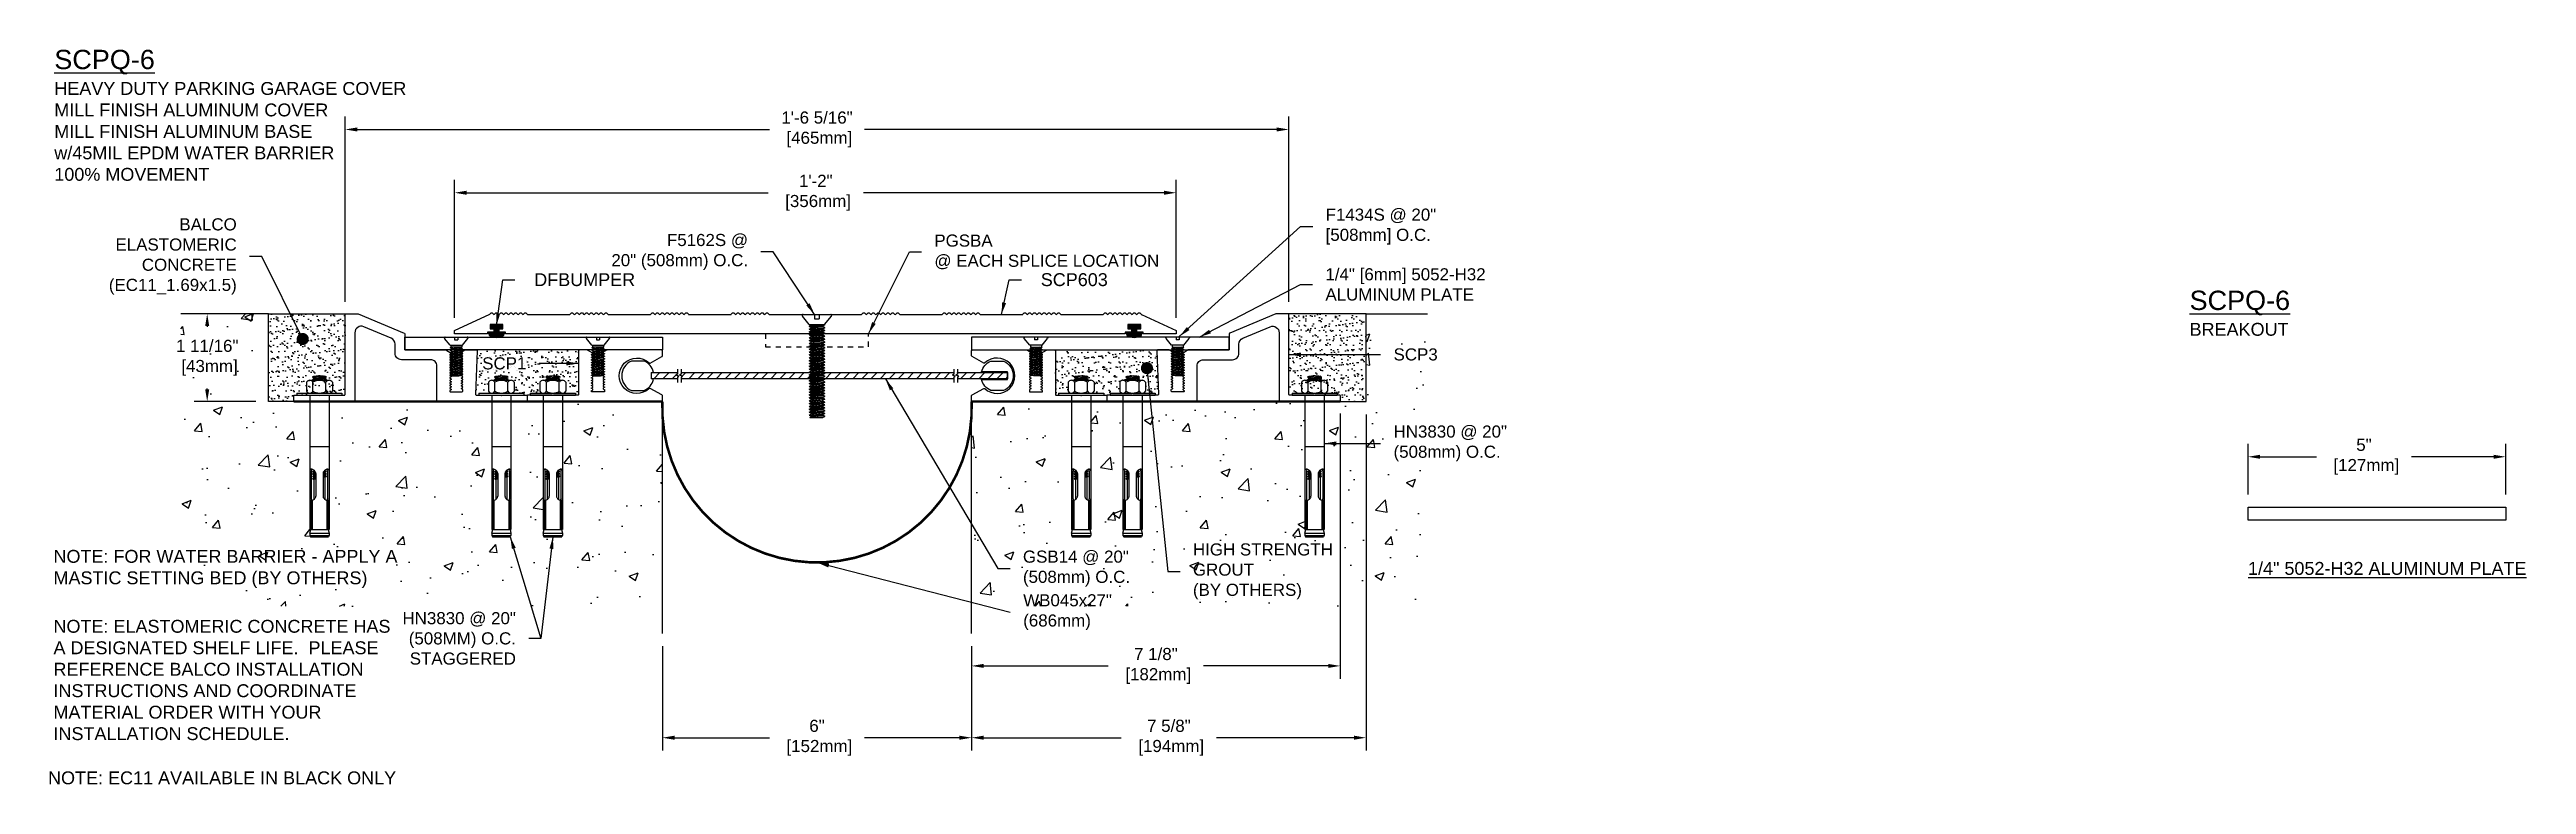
# Model space of a CAD drawing. Header units: inches. Extents: x 0.1 to 48.2, y -0.8 to 13.4.
import ezdxf

# ---------------------------------------------------------------- set-up
doc = ezdxf.new("R2010")
doc.units = ezdxf.units.IN
doc.header["$LTSCALE"] = 0.25
doc.header["$MEASUREMENT"] = 0
doc.linetypes.add('HIDDEN', pattern=[0.375, 0.25, -0.125])
for name, color, linetype in [('Anchors', 4, 'Continuous'), ('Conditions', 1, 'Continuous'), ('Dimensions', 3, 'Continuous'), ('Fillers', 2, 'Continuous'), ('Metals', 7, 'Continuous'), ('Text', 2, 'Continuous')]:
    doc.layers.add(name, color=color, linetype=linetype)
doc.styles.add('ARIAL', font='arial.ttf')
doc.styles.get("Standard").update_dxf_attribs({"font": 'arial.ttf'})
doc.dimstyles.new('ARIAL', dxfattribs={"dimscale": 2, "dimtxt": 0.1175, "dimasz": 0.1175, "dimexe": 0.125, "dimexo": 0.125, "dimgap": 0.125, "dimtad": 0, "dimtih": 1, "dimtoh": 1, "dimdec": 4, "dimzin": 0, "dimdsep": 46, "dimlunit": 4, "dimtxsty": 'ARIAL', "dimcen": 0.09, "dimadec": 0, "dimazin": 0, "dimtfac": 1, "dimtdec": 4, "dimtofl": 0, "dimtmove": 0, "dimatfit": 3, "dimfxl": 0, "dimfrac": 2, "dimtolj": 1, "dimtzin": 0, "dimarcsym": 0})
pattern_1 = [(37.5, (1.8383, 2.43758), (-0.0062993, 0.1926824), [0, -0.152, 0, -0.17, 0, -0.1625]), (7.5, (1.8383, 2.43758), (0.1769777, 0.2822146), [0, -0.082, 0, -0.137, 0, -0.0525]), (327.5, (1.7153, 2.43758), (0.3114142, 0.0005659), [0, -0.05, 0, -0.18, 0, -0.235]), (317.5, (1.7153, 2.43758), (0.3006127, 0.0877676), [0, -0.025, 0, -0.118, 0, -0.135])]

msp = doc.modelspace()

# ---------------------------------------------------------------- texts
at = {"layer": 'Text', "style": 'ARIAL'}
for s, insert, char_height, width, attachment_point in [('{\\LSCPQ-6\\P\\H0.6667x;\\lHEAVY DUTY PARKING GARAGE COVER\\PMILL FINISH ALUMINUM COVER\\PMILL FINISH ALUMINUM BASE\\Pw/45MIL EPDM WATER BARRIER\\P100% MOVEMENT}', (0.21942, 13.43606), 0.375, 7.9038738, 1), ('BALCO ELASTOMERIC \\PCONCRETE (EC11_1.69x1.5)', (3.75926, 9.42541), 0.235, 1.6861877, 6), ('{\\LSCPQ-6\\P\\H0.6667x;\\lBREAKOUT}', (41.65312, 8.76106), 0.375, 7.9038738, 1), ('NOTE: FOR WATER BARRIER - APPLY A MASTIC SETTING BED (BY OTHERS)', (0.20313, 3.72951), 0.25, 7.1140857, 1), ('{\\L1/4" 5052-H32 ALUMINUM PLATE}', (42.78723, 3.36893), 0.25, 5.3912441, 4), ('NOTE: EC11 AVAILABLE IN BLACK ONLY', (0.09807, -0.56971), 0.25, 7.7316262, 1)]:
    msp.add_mtext(s, dxfattribs=dict(at, insert=insert, char_height=char_height, width=width, attachment_point=attachment_point))
for s, insert, char_height, attachment_point in [('F1434S @ 20" \\P[508mm] O.C.', (24.88802, 10.00587), 0.235, 4), ('F5162S @\\P20" (508mm) O.C.', (13.68094, 9.51372), 0.235, 6), ('PGSBA\\P@ EACH SPLICE LOCATION', (17.29622, 9.51381), 0.235, 4), ('1/4" [6mm] 5052-H32\\PALUMINUM PLATE', (24.88489, 8.88154), 0.235, 4), ('DFBUMPER', (9.5316, 8.97336), 0.25, 4), ('SCP603', (19.36073, 8.97344), 0.25, 4), ('SCP1', (9.37948, 7.34869), 0.235, 6), ('SCP3', (26.20648, 7.52231), 0.235, 4), ('HN3830 @ 20" \\P(508mm) O.C.', (26.20648, 5.79596), 0.235, 4), ('HIGH STRENGTH \\PGROUT\\P(BY OTHERS)', (22.31367, 3.31177), 0.235, 4), ('GSB14 @ 20" \\P(508mm) O.C.', (19.01507, 3.36776), 0.235, 4), ('HN3830 @ 20" \\P(508MM) O.C.\\PSTAGGERED', (9.17671, 2.01113), 0.235, 6), ('WB045x27"\\P(686mm)', (19.02031, 2.52061), 0.235, 4)]:
    msp.add_mtext(s, dxfattribs=dict(at, insert=insert, char_height=char_height, attachment_point=attachment_point))
at = {"layer": 'Text', "insert": (0.20313, 2.37187), "char_height": 0.25, "width": 6.523958, "attachment_point": 1}
msp.add_mtext('NOTE: ELASTOMERIC CONCRETE HAS A DESIGNATED SHELF LIFE.\\~ PLEASE REFERENCE BALCO INSTALLATION INSTRUCTIONS AND COORDINATE MATERIAL ORDER WITH YOUR INSTALLATION SCHEDULE.', dxfattribs=at)

# ---------------------------------------------------------------- blocks, each defined once
blk = doc.blocks.new('*D16')
at = {"layer": 'Defpoints', "color": 0}
for p in [(24.174, 11.89), (5.864, 8.295), (24.174, 8.295)]:
    blk.add_point(p, dxfattribs=at)
at = {"layer": 'Dimensions', "color": 0, "lineweight": -2}
for p, q in [((5.864, 8.545), (5.864, 12.14)), ((24.174, 8.545), (24.174, 12.14)), ((6.099, 11.89), (14.096, 11.89)), ((23.939, 11.89), (15.943, 11.89))]:
    blk.add_line(p, q, dxfattribs=at)
at = {"layer": 'Dimensions', "color": 0}
for points in [[(6.099, 11.929), (6.099, 11.851), (5.864, 11.89)], [(23.939, 11.929), (23.939, 11.851), (24.174, 11.89)]]:
    blk.add_solid(points, dxfattribs=at)
at = {"layer": 'Dimensions', "color": 0, "insert": (15.019, 11.89), "char_height": 0.235, "attachment_point": 5, "style": 'ARIAL'}
blk.add_mtext('\\A1;1\'-6 5/16"\\P [465mm]', dxfattribs=at)
blk = doc.blocks.new('*D17')
at = {"layer": 'Defpoints', "color": 0}
for p in [(12.019, 2.11), (18.019, 2.11), (12.019, 0.084)]:
    blk.add_point(p, dxfattribs=at)
at = {"layer": 'Dimensions', "color": 0, "lineweight": -2}
for p, q in [((12.019, 1.86), (12.019, -0.166)), ((18.019, 1.86), (18.019, -0.166)), ((12.254, 0.084), (14.096, 0.084)), ((17.784, 0.084), (15.943, 0.084))]:
    blk.add_line(p, q, dxfattribs=at)
at = {"layer": 'Dimensions', "color": 0}
for points in [[(12.254, 0.124), (12.254, 0.045), (12.019, 0.084)], [(17.784, 0.124), (17.784, 0.045), (18.019, 0.084)]]:
    blk.add_solid(points, dxfattribs=at)
at = {"layer": 'Dimensions', "color": 0, "insert": (15.019, 0.084), "char_height": 0.235, "attachment_point": 5, "style": 'ARIAL'}
blk.add_mtext('\\A1;6"\\P [152mm]', dxfattribs=at)
blk = doc.blocks.new('*D18')
at = {"layer": 'Defpoints', "color": 0}
for p in [(25.173, 6.625), (18.019, 2.11), (25.173, 1.478)]:
    blk.add_point(p, dxfattribs=at)
at = {"layer": 'Dimensions', "color": 0, "lineweight": -2}
for p, q in [((25.173, 6.375), (25.173, 1.228)), ((18.019, 1.86), (18.019, 1.228)), ((18.254, 1.478), (20.672, 1.478)), ((24.938, 1.478), (22.519, 1.478))]:
    blk.add_line(p, q, dxfattribs=at)
at = {"layer": 'Dimensions', "color": 0}
for points in [[(18.254, 1.517), (18.254, 1.439), (18.019, 1.478)], [(24.938, 1.517), (24.938, 1.439), (25.173, 1.478)]]:
    blk.add_solid(points, dxfattribs=at)
at = {"layer": 'Dimensions', "color": 0, "insert": (21.595, 1.478), "char_height": 0.235, "attachment_point": 5, "style": 'ARIAL'}
blk.add_mtext('\\A1;7 1/8"\\P [182mm]', dxfattribs=at)
blk = doc.blocks.new('*D19')
at = {"layer": 'Defpoints', "color": 0}
for p in [(4.379, 8.31), (3.186, 6.61), (4.379, 6.61)]:
    blk.add_point(p, dxfattribs=at)
at = {"layer": 'Dimensions', "color": 0, "lineweight": -2}
for p, q in [((4.129, 8.31), (2.936, 8.31)), ((3.186, 8.075), (3.186, 8.058)), ((3.186, 6.845), (3.186, 6.861)), ((4.129, 6.61), (2.936, 6.61))]:
    blk.add_line(p, q, dxfattribs=at)
at = {"layer": 'Dimensions', "color": 0}
for points in [[(3.147, 8.075), (3.225, 8.075), (3.186, 8.31)], [(3.147, 6.845), (3.225, 6.845), (3.186, 6.61)]]:
    blk.add_solid(points, dxfattribs=at)
at = {"layer": 'Dimensions', "color": 0, "insert": (3.186, 7.46), "char_height": 0.235, "attachment_point": 5, "style": 'ARIAL'}
blk.add_mtext('\\A1;1 11/16"\\P [43mm]', dxfattribs=at)
blk = doc.blocks.new('*D20')
at = {"layer": 'Defpoints', "color": 0}
for p in [(47.787, 5.537), (42.787, 4.558), (47.787, 4.558)]:
    blk.add_point(p, dxfattribs=at)
at = {"layer": 'Dimensions', "color": 0, "lineweight": -2}
for p, q in [((42.787, 4.808), (42.787, 5.787)), ((47.787, 4.808), (47.787, 5.787)), ((43.022, 5.537), (44.114, 5.537)), ((47.552, 5.537), (45.961, 5.537))]:
    blk.add_line(p, q, dxfattribs=at)
at = {"layer": 'Dimensions', "color": 0}
for points in [[(43.022, 5.576), (43.022, 5.498), (42.787, 5.537)], [(47.552, 5.576), (47.552, 5.498), (47.787, 5.537)]]:
    blk.add_solid(points, dxfattribs=at)
at = {"layer": 'Dimensions', "color": 0, "insert": (45.037, 5.537), "char_height": 0.235, "attachment_point": 5, "style": 'ARIAL'}
blk.add_mtext('\\A1;5"\\P [127mm]', dxfattribs=at)
blk = doc.blocks.new('SCP1')
at = {"layer": 'Metals', "linetype": 'Continuous', "flags": 128}
blk.add_lwpolyline([(1.352, 0.377, -0.57735), (1.352, 0.391), (1.371, 0.402, 0.57735), (1.371, 0.416), (1.352, 0.427, -0.57735), (1.352, 0.441), (1.371, 0.452, 0.57735), (1.371, 0.466), (1.352, 0.477, -0.57735), (1.352, 0.491), (1.371, 0.502, 0.57735), (1.371, 0.516), (1.352, 0.527, -0.57735), (1.352, 0.541), (1.371, 0.552, 0.57735), (1.371, 0.566), (1.352, 0.577, -0.57735), (1.352, 0.591), (1.371, 0.602, 0.57735), (1.371, 0.616), (1.352, 0.627, -0.57735), (1.352, 0.641), (1.371, 0.652, 0.57735), (1.371, 0.666), (1.352, 0.677, -0.57735), (1.352, 0.691), (1.371, 0.702, 0.57735), (1.371, 0.716), (1.352, 0.727, -0.57735), (1.352, 0.741), (1.371, 0.752, 0.57735), (1.371, 0.766), (1.352, 0.777, -0.57735), (1.352, 0.791), (1.371, 0.802, 0.57735), (1.371, 0.816), (1.352, 0.827, -0.57735), (1.352, 0.841), (1.371, 0.852, 0.57735), (1.371, 0.866), (1.352, 0.877, -0.57735), (1.352, 0.891), (1.371, 0.902, 0.57735), (1.371, 0.916), (1.352, 0.927, -0.57735), (1.352, 0.941), (1.451, 0.998, -0.131652), (1.458, 1), (1.61, 1, -0.414214), (1.625, 0.985), (1.625, 0.14, 0.414214), (1.64, 0.125), (2.11, 0.125), (2.114, 0.121, 0.414214), (2.136, 0.121), (2.14, 0.125), (2.61, 0.125, -0.414214), (2.625, 0.11), (2.625, 0.015, -0.414214), (2.61, 0), (0.015, 0, -0.414214), (0, 0.015), (0, 0.116, -0.276215), (0.008, 0.129), (0.24, 0.254, -0.324715), (0.257, 0.251, 2.340026), (0.257, 0.749, -0.324715), (0.24, 0.746), (0.008, 0.871, -0.276215), (0, 0.884), (0, 0.985, -0.414214), (0.015, 1), (1.075, 1, -0.131652), (1.082, 0.998), (1.148, 0.96, -0.57735), (1.148, 0.946), (1.129, 0.935, 0.57735), (1.129, 0.921), (1.148, 0.91, -0.57735), (1.148, 0.896), (1.129, 0.885, 0.57735), (1.129, 0.871), (1.148, 0.86, -0.57735), (1.148, 0.846), (1.129, 0.835, 0.57735), (1.129, 0.821), (1.148, 0.81, -0.57735), (1.148, 0.796), (1.129, 0.785, 0.57735), (1.129, 0.771), (1.148, 0.76, -0.57735), (1.148, 0.746), (1.129, 0.735, 0.57735), (1.129, 0.721), (1.148, 0.71, -0.57735), (1.148, 0.696), (1.129, 0.685, 0.57735), (1.129, 0.671), (1.148, 0.66, -0.57735), (1.148, 0.646), (1.129, 0.635, 0.57735), (1.129, 0.621), (1.148, 0.61, -0.57735), (1.148, 0.596), (1.129, 0.585, 0.57735), (1.129, 0.571), (1.148, 0.56, -0.57735), (1.148, 0.546), (1.129, 0.535, 0.57735), (1.129, 0.521), (1.148, 0.51, -0.57735), (1.148, 0.496), (1.129, 0.485, 0.57735), (1.129, 0.471), (1.148, 0.46, -0.57735), (1.148, 0.446), (1.129, 0.435, 0.57735), (1.129, 0.421), (1.148, 0.41, -0.57735), (1.148, 0.396), (1.129, 0.385, 0.57735), (1.129, 0.371), (1.148, 0.36, -0.57735), (1.148, 0.346), (1.129, 0.335, 0.57735), (1.129, 0.321), (1.148, 0.31, -0.57735), (1.148, 0.296), (1.129, 0.285, 0.57735), (1.129, 0.271), (1.148, 0.26, -0.57735), (1.148, 0.246), (1.129, 0.235, 0.267949), (1.125, 0.228), (1.125, 0.188), (1.375, 0.188), (1.375, 0.209, 0.267949), (1.371, 0.216), (1.352, 0.227, -0.57735), (1.352, 0.241), (1.371, 0.252, 0.57735), (1.371, 0.266), (1.352, 0.277, -0.57735), (1.352, 0.291), (1.371, 0.302, 0.57735), (1.371, 0.316), (1.352, 0.327, -0.57735), (1.352, 0.341), (1.371, 0.352, 0.57735), (1.371, 0.366)], format="xyb", close=True, dxfattribs=at)
blk = doc.blocks.new('SCP3')
at = {"layer": 'Metals', "linetype": 'Continuous', "flags": 128}
blk.add_lwpolyline([(-4.02, 0.121), (-4.015, 0.125), (-3.545, 0.125, 0.414214), (-3.53, 0.14), (-3.53, 1.685, -0.414214), (-3.515, 1.7), (-3.28, 1.7), (-2.384, 1.329, -0.303347), (-2.375, 1.315), (-2.375, 1.015, 0.414214), (-2.36, 1), (-1.579, 1), (-1.477, 0.941, -0.57735), (-1.477, 0.927), (-1.496, 0.916, 0.267949), (-1.5, 0.909), (-1.5, 0.906, 0.165641), (-1.497, 0.902), (-1.477, 0.891, -0.57735), (-1.477, 0.877), (-1.496, 0.866, 0.267949), (-1.5, 0.859), (-1.5, 0.856, 0.165641), (-1.497, 0.852), (-1.477, 0.841, -0.57735), (-1.477, 0.827), (-1.496, 0.816, 0.267949), (-1.5, 0.809), (-1.5, 0.806, 0.165641), (-1.497, 0.802), (-1.477, 0.791, -0.57735), (-1.477, 0.777), (-1.496, 0.766, 0.267949), (-1.5, 0.759), (-1.5, 0.756, 0.165641), (-1.497, 0.752), (-1.477, 0.741, -0.57735), (-1.477, 0.727), (-1.496, 0.716, 0.267949), (-1.5, 0.709), (-1.5, 0.706, 0.165641), (-1.497, 0.702), (-1.477, 0.691, -0.57735), (-1.477, 0.677), (-1.496, 0.666, 0.267949), (-1.5, 0.659), (-1.5, 0.656, 0.165641), (-1.497, 0.652), (-1.477, 0.641, -0.57735), (-1.477, 0.627), (-1.496, 0.616, 0.267949), (-1.5, 0.609), (-1.5, 0.606, 0.165641), (-1.497, 0.602), (-1.477, 0.591, -0.57735), (-1.477, 0.577), (-1.496, 0.566, 0.267949), (-1.5, 0.559), (-1.5, 0.556, 0.165641), (-1.497, 0.552), (-1.477, 0.541, -0.57735), (-1.477, 0.527), (-1.496, 0.516, 0.267949), (-1.5, 0.509), (-1.5, 0.506, 0.165641), (-1.497, 0.502), (-1.477, 0.491, -0.57735), (-1.477, 0.477), (-1.496, 0.466, 0.267949), (-1.5, 0.459), (-1.5, 0.456, 0.165641), (-1.497, 0.452), (-1.477, 0.441, -0.57735), (-1.477, 0.427), (-1.496, 0.416, 0.267949), (-1.5, 0.409), (-1.5, 0.406, 0.165641), (-1.497, 0.402), (-1.477, 0.391, -0.57735), (-1.477, 0.377), (-1.496, 0.366, 0.267949), (-1.5, 0.359), (-1.5, 0.356, 0.165641), (-1.497, 0.352), (-1.477, 0.341, -0.57735), (-1.477, 0.327), (-1.496, 0.316, 0.267949), (-1.5, 0.309), (-1.5, 0.306, 0.165641), (-1.497, 0.302), (-1.477, 0.291, -0.57735), (-1.477, 0.277), (-1.496, 0.266, 0.267949), (-1.5, 0.259), (-1.5, 0.256, 0.165641), (-1.497, 0.252), (-1.477, 0.241, -0.57735), (-1.477, 0.227), (-1.496, 0.216, 0.36655), (-1.499, 0.206, 0.49287), (-1.485, 0.187), (-1.265, 0.187, 0.414214), (-1.25, 0.202), (-1.25, 0.23, 0.290884), (-1.255, 0.237), (-1.272, 0.246, -0.57735), (-1.274, 0.26), (-1.253, 0.274, 0.57735), (-1.255, 0.287), (-1.272, 0.296, -0.57735), (-1.274, 0.31), (-1.253, 0.324, 0.57735), (-1.255, 0.337), (-1.272, 0.346, -0.57735), (-1.274, 0.36), (-1.253, 0.374, 0.57735), (-1.255, 0.387), (-1.272, 0.396, -0.57735), (-1.274, 0.41), (-1.253, 0.424, 0.57735), (-1.255, 0.437), (-1.272, 0.446, -0.57735), (-1.274, 0.46), (-1.253, 0.474, 0.57735), (-1.255, 0.487), (-1.272, 0.496, -0.57735), (-1.274, 0.51), (-1.253, 0.524, 0.57735), (-1.255, 0.537), (-1.272, 0.546, -0.57735), (-1.274, 0.56), (-1.253, 0.574, 0.57735), (-1.255, 0.587), (-1.272, 0.596, -0.57735), (-1.274, 0.61), (-1.253, 0.624, 0.57735), (-1.255, 0.637), (-1.272, 0.646, -0.57735), (-1.274, 0.66), (-1.253, 0.674, 0.57735), (-1.255, 0.687), (-1.272, 0.696, -0.57735), (-1.274, 0.71), (-1.253, 0.724, 0.57735), (-1.255, 0.737), (-1.272, 0.746, -0.57735), (-1.274, 0.76), (-1.253, 0.774, 0.57735), (-1.255, 0.787), (-1.272, 0.796, -0.57735), (-1.274, 0.81), (-1.253, 0.824, 0.57735), (-1.255, 0.837), (-1.272, 0.846, -0.57735), (-1.274, 0.86), (-1.253, 0.874, 0.57735), (-1.255, 0.887), (-1.272, 0.896, -0.57735), (-1.274, 0.91), (-1.253, 0.924, 0.57735), (-1.255, 0.937), (-1.272, 0.946, -0.57735), (-1.274, 0.96), (-1.219, 0.997, -0.153359), (-1.211, 1), (-0.984, 1, -0.414214), (-0.969, 0.985), (-1, 0.14, 0.414214), (-0.985, 0.125), (-0.515, 0.125), (-0.511, 0.121, 0.414214), (-0.489, 0.121), (-0.485, 0.125), (-0.015, 0.125, -0.414214), (0, 0.11), (0, 0.015, -0.414214), (-0.015, 0), (-1.735, 0, -0.414214), (-1.75, 0.015), (-1.75, 0.687, 0.414214), (-1.875, 0.812), (-2.438, 0.812, -0.414214), (-2.563, 0.937), (-2.563, 1.116, 0.303347), (-2.64, 1.232), (-3.17, 1.451, 0.534511), (-3.343, 1.336), (-3.343, 0.015, -0.414214), (-3.358, 0), (-4.515, 0, -0.414214), (-4.53, 0.015), (-4.53, 0.11, -0.414214), (-4.515, 0.125), (-4.045, 0.125), (-4.041, 0.121, 0.414209)], format="xyb", close=True, dxfattribs=at)
blk = doc.blocks.new('HN3830S')
for p, q in [((-0.438, 0.037), (0.438, 0.037)), ((-0.438, 0.037), (-0.438, 0)), ((-0.438, 0), (0.438, 0)), ((-0.251, 0.251), (-0.251, 0.074)), ((-0.188, 0.288), (0.188, 0.288)), ((-0.188, 0.037), (0.188, 0.037)), ((-0.135, 0.352), (0.017, 0.375)), ((-0.135, 0.352), (-0.108, 0.368)), ((-0.135, 0.352), (-0.108, 0.335)), ((-0.135, 0.305), (0.135, 0.352)), ((-0.135, 0.305), (-0.108, 0.322)), ((-0.135, 0.305), (-0.108, 0.289)), ((-0.125, 0.074), (-0.125, 0.251)), ((-0.108, 0.368), (0.017, 0.375)), ((0.017, 0.375), (-0.108, 0.335)), ((-0.108, 0.368), (-0.063, 0.375)), ((-0.108, 0.322), (0.108, 0.368)), ((0.108, 0.335), (-0.108, 0.289)), ((-0.108, 0.335), (-0.108, 0.322)), ((-0.108, 0.289), (-0.108, 0.288)), ((-0.063, 0.375), (0.08, 0.375)), ((-0.047, 0.288), (0.108, 0.322)), ((0.036, 0.288), (0.135, 0.305)), ((0.08, 0.375), (0.108, 0.368)), ((0.108, 0.289), (0.105, 0.288)), ((0.135, 0.352), (0.108, 0.368)), ((0.135, 0.352), (0.108, 0.335)), ((0.108, 0.335), (0.108, 0.322)), ((0.135, 0.305), (0.108, 0.322)), ((0.135, 0.305), (0.108, 0.289)), ((0.108, 0.289), (0.108, 0.288)), ((0.125, 0.074), (0.125, 0.251)), ((0.251, 0.251), (0.251, 0.074)), ((0.438, 0.037), (0.438, 0)), ((-0.188, 0), (-0.188, -2.609)), ((0.187, 0), (0.187, -2.609)), ((-0.188, -1), (0.187, -1)), ((-0.158, -1.471), (-0.158, -2.014)), ((-0.135, -1.484), (-0.108, -1.468)), ((-0.135, -1.484), (-0.089, -1.476)), ((-0.135, -1.484), (-0.108, -1.501)), ((-0.135, -1.531), (-0.108, -1.515)), ((-0.135, -1.531), (-0.071, -1.52)), ((-0.135, -1.531), (-0.108, -1.548)), ((-0.135, -1.578), (-0.108, -1.562)), ((-0.135, -1.578), (-0.071, -1.567)), ((-0.135, -1.578), (-0.108, -1.595)), ((-0.135, -1.625), (-0.108, -1.608)), ((-0.135, -1.625), (-0.071, -1.614)), ((-0.135, -1.625), (-0.108, -1.641)), ((-0.108, -1.457), (-0.108, -1.468)), ((-0.108, -1.468), (-0.098, -1.466)), ((-0.078, -1.494), (-0.108, -1.501)), ((-0.108, -1.501), (-0.108, -1.515)), ((-0.108, -1.515), (-0.073, -1.507)), ((-0.071, -1.54), (-0.108, -1.548)), ((-0.108, -1.548), (-0.108, -1.562)), ((-0.108, -1.562), (-0.071, -1.553)), ((-0.071, -1.586), (-0.108, -1.595)), ((-0.108, -1.595), (-0.108, -1.608)), ((-0.108, -1.608), (-0.071, -1.6)), ((-0.071, -1.633), (-0.108, -1.641)), ((-0.108, -1.641), (-0.108, -2.028)), ((-0.071, -1.524), (-0.071, -1.961)), ((0.07, -1.523), (0.108, -1.515)), ((0.07, -1.524), (0.07, -1.961)), ((0.07, -1.542), (0.135, -1.531)), ((0.07, -1.542), (0.135, -1.531)), ((0.108, -1.548), (0.07, -1.556)), ((0.07, -1.57), (0.108, -1.562)), ((0.07, -1.589), (0.135, -1.578)), ((0.108, -1.595), (0.07, -1.603)), ((0.108, -1.501), (0.072, -1.509)), ((0.078, -1.494), (0.135, -1.484)), ((0.093, -1.471), (0.108, -1.468)), ((0.108, -1.457), (0.108, -1.468)), ((0.135, -1.484), (0.108, -1.468)), ((0.135, -1.484), (0.108, -1.501)), ((0.108, -1.501), (0.108, -1.515)), ((0.135, -1.531), (0.108, -1.515)), ((0.135, -1.531), (0.108, -1.548)), ((0.108, -1.548), (0.108, -1.562)), ((0.135, -1.578), (0.108, -1.562)), ((0.135, -1.578), (0.108, -1.595)), ((0.108, -1.595), (0.108, -2.028)), ((0.157, -1.471), (0.157, -2.014)), ((-0.166, -2.047), (-0.166, -2.609)), ((-0.143, -2.047), (-0.143, -2.609)), ((0.143, -2.047), (0.143, -2.609)), ((0.166, -2.047), (0.166, -2.609)), ((-0.188, -2.68), (-0.168, -2.609)), ((-0.188, -2.609), (0.187, -2.609)), ((-0.188, -2.68), (0.187, -2.68)), ((-0.188, -2.68), (-0.188, -2.727)), ((-0.188, -2.727), (0.187, -2.727)), ((-0.188, -2.727), (-0.174, -2.75)), ((-0.174, -2.75), (0.174, -2.75)), ((0.168, -2.609), (0.187, -2.68)), ((0.187, -2.727), (0.174, -2.75)), ((0.187, -2.68), (0.187, -2.727))]:
    blk.add_line(p, q)
for centre, radius, start, end in [((-0.188, 0.216), 0.0717, 29.0208, 150.9792), ((-0.188, 0.109), 0.0717, 209.0208, 330.9792), ((0, 0.056), 0.231, 57.1911, 122.8089), ((0, 0.269), 0.231, 237.1911, 302.8089), ((0.188, 0.216), 0.0717, 29.0208, 150.9792), ((0.188, 0.109), 0.0717, 209.0208, 330.9792), ((-0.159, -1.466), 0.0276, 101.0606, 135), ((-0.155, -1.49), 0.0524, 76.6123, 101.0606), ((-0.129, -1.466), 0.0276, 110.9085, 135), ((-0.161, -1.516), 0.0783, 59.3028, 76.6123), ((0.161, -1.516), 0.0783, 103.3877, 120.6972), ((0.129, -1.466), 0.0276, 45, 69.0915), ((0.155, -1.49), 0.0524, 78.9394, 103.3877), ((0.159, -1.466), 0.0276, 45, 78.9394), ((-0.135, -1.471), 0.0524, 168.9394, 180), ((-0.159, -1.466), 0.0276, 135, 168.9394), ((-0.105, -1.471), 0.0524, 168.9394, 180), ((-0.129, -1.466), 0.0276, 135, 168.9394), ((-0.179, -1.547), 0.114, 45, 59.3028), ((-0.179, -1.547), 0.114, 30.6972, 45), ((-0.148, -1.528), 0.0783, 13.3877, 30.6972), ((-0.123, -1.522), 0.0524, 358.2993, 13.3877), ((0.123, -1.522), 0.0524, 166.6123, 181.7007), ((0.148, -1.528), 0.0783, 149.3028, 166.6123), ((0.179, -1.547), 0.114, 135, 149.3028), ((0.179, -1.547), 0.114, 120.6972, 135), ((0.129, -1.466), 0.0276, 11.0606, 45), ((0.105, -1.471), 0.0524, 360, 11.0606), ((0.159, -1.466), 0.0276, 11.0606, 45), ((0.135, -1.471), 0.0524, 0, 11.0606), ((-0.135, -2.014), 0.0524, 180, 191.0606), ((-0.159, -2.019), 0.0276, 191.0606, 225), ((-0.159, -2.019), 0.0276, 225, 258.9394), ((-0.155, -1.995), 0.0524, 258.9394, 283.3877), ((-0.105, -2.014), 0.0524, 180, 191.0606), ((-0.129, -2.019), 0.0276, 191.0606, 225), ((-0.129, -2.019), 0.0276, 225, 249.0915), ((-0.161, -1.969), 0.0783, 283.3877, 300.6972), ((-0.179, -1.938), 0.114, 300.6972, 315), ((-0.179, -1.938), 0.114, 315, 329.3028), ((-0.148, -1.957), 0.0783, 329.3028, 346.6123), ((-0.123, -1.963), 0.0524, 346.6123, 1.7007), ((0.123, -1.963), 0.0524, 178.2993, 193.3877), ((0.148, -1.957), 0.0783, 193.3877, 210.6972), ((0.179, -1.938), 0.114, 210.6972, 225), ((0.179, -1.938), 0.114, 225, 239.3028), ((0.161, -1.969), 0.0783, 239.3028, 256.6123), ((0.129, -2.019), 0.0276, 290.9085, 315), ((0.155, -1.995), 0.0524, 256.6123, 281.0606), ((0.129, -2.019), 0.0276, 315, 348.9394), ((0.105, -2.014), 0.0524, 348.9394, 0), ((0.159, -2.019), 0.0276, 281.0606, 315), ((0.159, -2.019), 0.0276, 315, 348.9394), ((0.135, -2.014), 0.0524, 348.9394, 360)]:
    blk.add_arc(centre, radius, start, end)
blk = doc.blocks.new('F1434S')
for p, q in [((-0.214, 0), (-0.031, 0)), ((-0.031, 0), (-0.031, -0.05)), ((0.031, 0), (0.031, -0.05)), ((0.031, 0), (0.214, 0)), ((-0.119, -0.155), (-0.226, -0.024)), ((-0.119, -0.155), (0.119, -0.155)), ((-0.119, -0.2), (-0.108, -0.195)), ((-0.119, -0.2), (-0.068, -0.195)), ((-0.119, -0.2), (-0.085, -0.22)), ((-0.119, -0.25), (0.119, -0.225)), ((-0.119, -0.25), (-0.085, -0.23)), ((-0.119, -0.25), (-0.085, -0.27)), ((-0.119, -0.3), (0.119, -0.275)), ((-0.119, -0.3), (-0.085, -0.28)), ((-0.119, -0.3), (-0.085, -0.32)), ((-0.119, -0.35), (0.119, -0.325)), ((-0.119, -0.35), (-0.085, -0.33)), ((-0.119, -0.35), (-0.085, -0.37)), ((-0.119, -0.4), (0.119, -0.375)), ((-0.119, -0.4), (-0.085, -0.38)), ((-0.119, -0.4), (-0.085, -0.42)), ((-0.119, -0.45), (0.119, -0.425)), ((-0.119, -0.45), (-0.085, -0.43)), ((-0.119, -0.45), (-0.085, -0.47)), ((-0.119, -0.5), (0.119, -0.475)), ((-0.119, -0.5), (-0.085, -0.48)), ((-0.108, -0.155), (-0.108, -0.195)), ((0.108, -0.195), (-0.108, -0.195)), ((-0.085, -0.22), (0.085, -0.195)), ((-0.085, -0.23), (0.085, -0.205)), ((-0.085, -0.22), (-0.085, -0.23)), ((-0.085, -0.27), (0.085, -0.245)), ((-0.085, -0.28), (0.085, -0.255)), ((-0.085, -0.27), (-0.085, -0.28)), ((-0.085, -0.32), (0.085, -0.295)), ((-0.085, -0.33), (0.085, -0.305)), ((-0.085, -0.32), (-0.085, -0.33)), ((-0.085, -0.37), (0.085, -0.345)), ((-0.085, -0.38), (0.085, -0.355)), ((-0.085, -0.37), (-0.085, -0.38)), ((-0.085, -0.42), (0.085, -0.395)), ((-0.085, -0.43), (0.085, -0.405)), ((-0.085, -0.42), (-0.085, -0.43)), ((-0.085, -0.47), (0.085, -0.445)), ((-0.085, -0.48), (0.085, -0.455)), ((-0.085, -0.47), (-0.085, -0.48)), ((-0.031, -0.05), (0.031, -0.05)), ((0.108, -0.195), (0.085, -0.205)), ((0.119, -0.225), (0.085, -0.205)), ((0.119, -0.225), (0.085, -0.245)), ((0.085, -0.245), (0.085, -0.255)), ((0.119, -0.275), (0.085, -0.255)), ((0.119, -0.275), (0.085, -0.295)), ((0.085, -0.295), (0.085, -0.305)), ((0.119, -0.325), (0.085, -0.305)), ((0.119, -0.325), (0.085, -0.345)), ((0.085, -0.345), (0.085, -0.355)), ((0.119, -0.375), (0.085, -0.355)), ((0.119, -0.375), (0.085, -0.395)), ((0.085, -0.395), (0.085, -0.405)), ((0.119, -0.425), (0.085, -0.405)), ((0.119, -0.425), (0.085, -0.445)), ((0.085, -0.445), (0.085, -0.455)), ((0.119, -0.475), (0.085, -0.455)), ((0.119, -0.475), (0.085, -0.495)), ((0.108, -0.155), (0.108, -0.195)), ((0.119, -0.155), (0.226, -0.024)), ((-0.119, -0.5), (-0.085, -0.52)), ((-0.119, -0.55), (0.119, -0.525)), ((-0.119, -0.55), (-0.085, -0.53)), ((-0.119, -0.55), (-0.085, -0.57)), ((-0.119, -0.6), (0.119, -0.575)), ((-0.119, -0.6), (-0.085, -0.58)), ((-0.119, -0.6), (-0.085, -0.62)), ((-0.119, -0.65), (0.119, -0.625)), ((-0.119, -0.65), (-0.085, -0.63)), ((-0.119, -0.65), (-0.085, -0.67)), ((-0.119, -0.7), (0.119, -0.675)), ((-0.119, -0.7), (-0.085, -0.68)), ((-0.119, -0.7), (-0.085, -0.72)), ((-0.11, -0.75), (0.119, -0.725)), ((-0.11, -0.75), (-0.085, -0.73)), ((-0.11, -0.75), (0.048, -0.75)), ((-0.085, -0.52), (0.085, -0.495)), ((-0.085, -0.53), (0.085, -0.505)), ((-0.085, -0.52), (-0.085, -0.53)), ((-0.085, -0.57), (0.085, -0.545)), ((-0.085, -0.58), (0.085, -0.555)), ((-0.085, -0.57), (-0.085, -0.58)), ((-0.085, -0.62), (0.085, -0.595)), ((-0.085, -0.63), (0.085, -0.605)), ((-0.085, -0.62), (-0.085, -0.63)), ((-0.085, -0.67), (0.085, -0.645)), ((-0.085, -0.68), (0.085, -0.655)), ((-0.085, -0.67), (-0.085, -0.68)), ((-0.085, -0.72), (0.085, -0.695)), ((-0.085, -0.73), (0.085, -0.705)), ((-0.085, -0.72), (-0.085, -0.73)), ((0.048, -0.75), (0.085, -0.745)), ((0.085, -0.495), (0.085, -0.505)), ((0.119, -0.525), (0.085, -0.505)), ((0.119, -0.525), (0.085, -0.545)), ((0.085, -0.545), (0.085, -0.555)), ((0.119, -0.575), (0.085, -0.555)), ((0.119, -0.575), (0.085, -0.595)), ((0.085, -0.595), (0.085, -0.605)), ((0.119, -0.625), (0.085, -0.605)), ((0.119, -0.625), (0.085, -0.645)), ((0.085, -0.645), (0.085, -0.655)), ((0.119, -0.675), (0.085, -0.655)), ((0.119, -0.675), (0.085, -0.695)), ((0.085, -0.695), (0.085, -0.705)), ((0.119, -0.725), (0.085, -0.705)), ((0.119, -0.725), (0.085, -0.745))]:
    blk.add_line(p, q)
for centre, start, end in [((-0.214, -0.015), 90, 219.032), ((0.214, -0.015), 320.968, 90)]:
    blk.add_arc(centre, 0.015, start, end)
blk = doc.blocks.new('*U24')
h = blk.add_hatch()
h.set_pattern_fill('ANSI31', color=256)
h.set_pattern_definition([(45, (2.5043, -4e-15), (-0.0883883, 0.0883883), [])])
h.paths.add_polyline_path([(-3.214, 0), (-3.214, -0.12), (-2.707, -0.12), (-2.707, -0.09), (-2.678, -0.071), (-2.736, -0.049), (-2.707, -0.03), (-2.707, 0)])
h = blk.add_hatch()
h.set_pattern_fill('ANSI31', color=256)
h.paths.add_polyline_path([(0, -0.12), (2.656, -0.12), (2.656, -0.09), (2.684, -0.071), (2.627, -0.049), (2.656, -0.03), (2.656, 0), (0, 0), (-2.637, 0), (-2.637, -0.03), (-2.666, -0.049), (-2.608, -0.071), (-2.637, -0.09), (-2.637, -0.12)])
h = blk.add_hatch()
h.set_pattern_fill('ANSI31', color=256)
h.set_pattern_definition([(45, (-2.5043, 3e-15), (-0.0883883, 0.0883883), [])])
h.paths.add_polyline_path([(2.754, -0.071), (2.726, -0.09), (2.726, -0.12), (3.7, -0.12), (3.7, 0), (2.726, 0), (2.726, -0.03), (2.697, -0.049)])
for p, q in [((-2.707, 0.07), (-2.707, -0.03)), ((-2.637, 0.07), (-2.637, -0.03)), ((2.656, 0.07), (2.656, -0.03)), ((2.726, 0.07), (2.726, -0.03)), ((-2.707, -0.03), (-2.736, -0.049)), ((-2.678, -0.071), (-2.736, -0.049)), ((-2.707, -0.09), (-2.678, -0.071)), ((-2.707, -0.09), (-2.707, -0.19)), ((-2.637, -0.03), (-2.666, -0.049)), ((-2.608, -0.071), (-2.666, -0.049)), ((-2.637, -0.09), (-2.608, -0.071)), ((-2.637, -0.09), (-2.637, -0.19)), ((2.656, -0.03), (2.627, -0.049)), ((2.684, -0.071), (2.627, -0.049)), ((2.656, -0.09), (2.684, -0.071)), ((2.656, -0.09), (2.656, -0.19)), ((2.726, -0.03), (2.697, -0.049)), ((2.754, -0.071), (2.697, -0.049)), ((2.726, -0.09), (2.754, -0.071)), ((2.726, -0.09), (2.726, -0.19))]:
    blk.add_line(p, q)
for points in [[(-3.173, 0.014, 0.233897), (-3.351, 0.226), (-3.601, 0.226, 0.654654), (-3.601, -0.346), (-3.351, -0.346, 0.233897), (-3.173, -0.134), (-3.214, -0.12), (-3.214, 0)], [(3.7, 0.014), (3.192, 0.014, -0.233897), (3.371, 0.226), (3.621, 0.226, -0.654654), (3.621, -0.346), (3.371, -0.346, -0.233897), (3.192, -0.134), (3.7, -0.134)]]:
    blk.add_lwpolyline(points, format="xyb", close=True)
for points in [[(-3.214, 0), (-2.707, 0)], [(-2.637, 0), (0, 0)], [(0, 0), (2.656, 0)], [(2.726, 0), (3.7, 0), (3.7, -0.12), (2.726, -0.12)], [(-2.707, -0.12), (-3.214, -0.12)], [(0, -0.12), (-2.637, -0.12)], [(2.656, -0.12), (0, -0.12)]]:
    blk.add_lwpolyline(points)
blk = doc.blocks.new('*D21')
at = {"layer": 'Defpoints', "color": 0}
for p in [(25.674, 6.61), (18.019, 2.11), (25.674, 0.084)]:
    blk.add_point(p, dxfattribs=at)
at = {"layer": 'Dimensions', "color": 0, "lineweight": -2}
for p, q in [((25.674, 6.36), (25.674, -0.166)), ((18.019, 1.86), (18.019, -0.166)), ((18.254, 0.084), (20.923, 0.084)), ((25.439, 0.084), (22.77, 0.084))]:
    blk.add_line(p, q, dxfattribs=at)
at = {"layer": 'Dimensions', "color": 0}
for points in [[(18.254, 0.124), (18.254, 0.045), (18.019, 0.084)], [(25.439, 0.124), (25.439, 0.045), (25.674, 0.084)]]:
    blk.add_solid(points, dxfattribs=at)
at = {"layer": 'Dimensions', "color": 0, "insert": (21.847, 0.084), "char_height": 0.235, "attachment_point": 5, "style": 'ARIAL'}
blk.add_mtext('\\A1;7 5/8"\\P [194mm]', dxfattribs=at)
blk = doc.blocks.new('F5162S')
for p, q in [((-0.148, -0.195), (-0.281, -0.031)), ((-0.267, -0.001), (-0.044, -0.001)), ((-0.149, -0.229), (0.151, -0.202)), ((-0.149, -0.229), (-0.112, -0.208)), ((-0.149, -0.229), (-0.112, -0.251)), ((-0.149, -0.285), (0.151, -0.257)), ((-0.149, -0.285), (-0.112, -0.264)), ((-0.149, -0.285), (-0.112, -0.306)), ((-0.149, -0.34), (0.151, -0.313)), ((-0.149, -0.34), (-0.112, -0.319)), ((-0.149, -0.34), (-0.112, -0.362)), ((-0.149, -0.396), (0.151, -0.368)), ((-0.149, -0.396), (-0.112, -0.375)), ((-0.149, -0.396), (-0.112, -0.417)), ((-0.149, -0.452), (0.151, -0.424)), ((-0.149, -0.452), (-0.112, -0.43)), ((-0.149, -0.452), (-0.112, -0.473)), ((-0.149, -0.507), (0.151, -0.479)), ((-0.148, -0.195), (0.15, -0.195)), ((-0.112, -0.208), (-0.112, -0.195)), ((-0.112, -0.208), (-0.005, -0.195)), ((0.114, -0.223), (-0.112, -0.251)), ((-0.112, -0.264), (0.114, -0.236)), ((-0.112, -0.264), (-0.112, -0.251)), ((0.114, -0.278), (-0.112, -0.306)), ((-0.112, -0.319), (0.114, -0.291)), ((-0.112, -0.319), (-0.112, -0.306)), ((0.114, -0.334), (-0.112, -0.362)), ((-0.112, -0.375), (0.114, -0.347)), ((-0.112, -0.375), (-0.112, -0.362)), ((0.114, -0.389), (-0.112, -0.417)), ((-0.112, -0.43), (0.114, -0.403)), ((-0.112, -0.43), (-0.112, -0.417)), ((0.114, -0.445), (-0.112, -0.473)), ((-0.112, -0.486), (0.114, -0.458)), ((-0.112, -0.486), (-0.112, -0.473)), ((-0.044, -0.001), (-0.044, -0.086)), ((-0.044, -0.086), (0.046, -0.086)), ((0.046, -0.001), (0.046, -0.086)), ((0.046, -0.001), (0.268, -0.001)), ((0.151, -0.202), (0.114, -0.223)), ((0.114, -0.236), (0.114, -0.223)), ((0.151, -0.257), (0.114, -0.236)), ((0.151, -0.257), (0.114, -0.278)), ((0.114, -0.291), (0.114, -0.278)), ((0.151, -0.313), (0.114, -0.291)), ((0.151, -0.313), (0.114, -0.334)), ((0.114, -0.347), (0.114, -0.334)), ((0.151, -0.368), (0.114, -0.347)), ((0.151, -0.368), (0.114, -0.389)), ((0.114, -0.403), (0.114, -0.389)), ((0.151, -0.424), (0.114, -0.403)), ((0.151, -0.424), (0.114, -0.445)), ((0.114, -0.458), (0.114, -0.445)), ((0.151, -0.479), (0.114, -0.458)), ((0.151, -0.479), (0.114, -0.501)), ((0.151, -0.202), (0.139, -0.195)), ((0.15, -0.195), (0.283, -0.031)), ((-0.149, -0.507), (-0.112, -0.486)), ((-0.149, -0.507), (-0.112, -0.528)), ((-0.149, -0.563), (0.151, -0.535)), ((-0.149, -0.563), (-0.112, -0.541)), ((-0.149, -0.563), (-0.112, -0.584)), ((-0.149, -0.618), (0.151, -0.59)), ((-0.149, -0.618), (-0.112, -0.597)), ((-0.149, -0.618), (-0.112, -0.639)), ((-0.149, -0.674), (0.151, -0.646)), ((-0.149, -0.674), (-0.112, -0.653)), ((-0.149, -0.674), (-0.112, -0.695)), ((-0.149, -0.729), (0.151, -0.702)), ((-0.149, -0.729), (-0.112, -0.708)), ((-0.149, -0.729), (-0.112, -0.751)), ((-0.149, -0.785), (0.151, -0.757)), ((-0.149, -0.785), (-0.112, -0.764)), ((-0.149, -0.785), (-0.112, -0.806)), ((-0.149, -0.84), (0.151, -0.813)), ((-0.149, -0.84), (-0.112, -0.819)), ((-0.149, -0.84), (-0.112, -0.862)), ((-0.149, -0.896), (0.151, -0.868)), ((-0.149, -0.896), (-0.112, -0.875)), ((-0.149, -0.896), (-0.112, -0.917)), ((-0.149, -0.952), (0.151, -0.924)), ((-0.149, -0.952), (-0.112, -0.93)), ((-0.149, -0.952), (-0.112, -0.973)), ((0.114, -0.501), (-0.112, -0.528)), ((-0.112, -0.541), (0.114, -0.514)), ((-0.112, -0.541), (-0.112, -0.528)), ((0.114, -0.556), (-0.112, -0.584)), ((-0.112, -0.597), (0.114, -0.569)), ((-0.112, -0.597), (-0.112, -0.584)), ((0.114, -0.612), (-0.112, -0.639)), ((-0.112, -0.653), (0.114, -0.625)), ((-0.112, -0.653), (-0.112, -0.639)), ((0.114, -0.667), (-0.112, -0.695)), ((-0.112, -0.708), (0.114, -0.68)), ((-0.112, -0.708), (-0.112, -0.695)), ((0.114, -0.723), (-0.112, -0.751)), ((-0.112, -0.764), (0.114, -0.736)), ((-0.112, -0.764), (-0.112, -0.751)), ((0.114, -0.778), (-0.112, -0.806)), ((-0.112, -0.819), (0.114, -0.791)), ((-0.112, -0.819), (-0.112, -0.806)), ((0.114, -0.834), (-0.112, -0.862)), ((-0.112, -0.875), (0.114, -0.847)), ((-0.112, -0.875), (-0.112, -0.862)), ((0.114, -0.889), (-0.112, -0.917)), ((-0.112, -0.93), (0.114, -0.903)), ((-0.112, -0.93), (-0.112, -0.917)), ((0.114, -0.945), (-0.112, -0.973)), ((-0.112, -0.986), (0.114, -0.958)), ((0.114, -0.514), (0.114, -0.501)), ((0.151, -0.535), (0.114, -0.514)), ((0.151, -0.535), (0.114, -0.556)), ((0.114, -0.569), (0.114, -0.556)), ((0.151, -0.59), (0.114, -0.569)), ((0.151, -0.59), (0.114, -0.612)), ((0.114, -0.625), (0.114, -0.612)), ((0.151, -0.646), (0.114, -0.625)), ((0.151, -0.646), (0.114, -0.667)), ((0.114, -0.68), (0.114, -0.667)), ((0.151, -0.702), (0.114, -0.68)), ((0.151, -0.702), (0.114, -0.723)), ((0.114, -0.736), (0.114, -0.723)), ((0.151, -0.757), (0.114, -0.736)), ((0.151, -0.757), (0.114, -0.778)), ((0.114, -0.791), (0.114, -0.778)), ((0.151, -0.813), (0.114, -0.791)), ((0.151, -0.813), (0.114, -0.834)), ((0.114, -0.847), (0.114, -0.834)), ((0.151, -0.868), (0.114, -0.847)), ((0.151, -0.868), (0.114, -0.889)), ((0.114, -0.903), (0.114, -0.889)), ((0.151, -0.924), (0.114, -0.903)), ((0.151, -0.924), (0.114, -0.945)), ((0.114, -0.958), (0.114, -0.945)), ((0.151, -0.979), (0.114, -0.958)), ((-0.149, -1.007), (0.151, -0.979)), ((-0.149, -1.007), (-0.112, -0.986)), ((-0.149, -1.007), (-0.112, -1.028)), ((-0.149, -1.063), (0.151, -1.035)), ((-0.149, -1.063), (-0.112, -1.041)), ((-0.149, -1.063), (-0.112, -1.084)), ((-0.149, -1.118), (0.151, -1.09)), ((-0.149, -1.118), (-0.112, -1.097)), ((-0.149, -1.118), (-0.112, -1.139)), ((-0.149, -1.174), (0.151, -1.146)), ((-0.149, -1.174), (-0.112, -1.153)), ((-0.149, -1.174), (-0.112, -1.195)), ((-0.149, -1.229), (0.151, -1.202)), ((-0.149, -1.229), (-0.112, -1.208)), ((-0.149, -1.229), (-0.112, -1.251)), ((-0.149, -1.285), (0.151, -1.257)), ((-0.149, -1.285), (-0.112, -1.264)), ((-0.149, -1.285), (-0.112, -1.306)), ((-0.149, -1.34), (0.151, -1.313)), ((-0.149, -1.34), (-0.112, -1.319)), ((-0.149, -1.34), (-0.112, -1.362)), ((-0.149, -1.396), (0.151, -1.368)), ((-0.149, -1.396), (-0.112, -1.375)), ((-0.149, -1.396), (-0.112, -1.417)), ((-0.149, -1.452), (0.151, -1.424)), ((-0.149, -1.452), (-0.112, -1.43)), ((-0.112, -0.986), (-0.112, -0.973)), ((0.114, -1.001), (-0.112, -1.028)), ((-0.112, -1.041), (0.114, -1.014)), ((-0.112, -1.041), (-0.112, -1.028)), ((0.114, -1.056), (-0.112, -1.084)), ((-0.112, -1.097), (0.114, -1.069)), ((-0.112, -1.097), (-0.112, -1.084)), ((0.114, -1.112), (-0.112, -1.139)), ((-0.112, -1.153), (0.114, -1.125)), ((-0.112, -1.153), (-0.112, -1.139)), ((0.114, -1.167), (-0.112, -1.195)), ((-0.112, -1.208), (0.114, -1.18)), ((-0.112, -1.208), (-0.112, -1.195)), ((0.114, -1.223), (-0.112, -1.251)), ((-0.112, -1.264), (0.114, -1.236)), ((-0.112, -1.264), (-0.112, -1.251)), ((0.114, -1.278), (-0.112, -1.306)), ((-0.112, -1.319), (0.114, -1.291)), ((-0.112, -1.319), (-0.112, -1.306)), ((0.114, -1.334), (-0.112, -1.362)), ((-0.112, -1.375), (0.114, -1.347)), ((-0.112, -1.375), (-0.112, -1.362)), ((0.114, -1.389), (-0.112, -1.417)), ((-0.112, -1.43), (0.114, -1.403)), ((-0.112, -1.43), (-0.112, -1.417)), ((0.151, -0.979), (0.114, -1.001)), ((0.114, -1.014), (0.114, -1.001)), ((0.151, -1.035), (0.114, -1.014)), ((0.151, -1.035), (0.114, -1.056)), ((0.114, -1.069), (0.114, -1.056)), ((0.151, -1.09), (0.114, -1.069)), ((0.151, -1.09), (0.114, -1.112)), ((0.114, -1.125), (0.114, -1.112)), ((0.151, -1.146), (0.114, -1.125)), ((0.151, -1.146), (0.114, -1.167)), ((0.114, -1.18), (0.114, -1.167)), ((0.151, -1.202), (0.114, -1.18)), ((0.151, -1.202), (0.114, -1.223)), ((0.114, -1.236), (0.114, -1.223)), ((0.151, -1.257), (0.114, -1.236)), ((0.151, -1.257), (0.114, -1.278)), ((0.114, -1.291), (0.114, -1.278)), ((0.151, -1.313), (0.114, -1.291)), ((0.151, -1.313), (0.114, -1.334)), ((0.114, -1.347), (0.114, -1.334)), ((0.151, -1.368), (0.114, -1.347)), ((0.151, -1.368), (0.114, -1.389)), ((0.114, -1.403), (0.114, -1.389)), ((0.151, -1.424), (0.114, -1.403)), ((0.151, -1.424), (0.114, -1.445)), ((-0.149, -1.452), (-0.112, -1.473)), ((-0.149, -1.507), (0.151, -1.479)), ((-0.149, -1.507), (-0.112, -1.486)), ((-0.149, -1.507), (-0.112, -1.528)), ((-0.149, -1.563), (0.151, -1.535)), ((-0.149, -1.563), (-0.112, -1.541)), ((-0.149, -1.563), (-0.112, -1.584)), ((-0.149, -1.618), (0.151, -1.59)), ((-0.149, -1.618), (-0.112, -1.597)), ((-0.149, -1.618), (-0.112, -1.639)), ((-0.149, -1.674), (0.151, -1.646)), ((-0.149, -1.674), (-0.112, -1.653)), ((-0.149, -1.674), (-0.112, -1.695)), ((-0.149, -1.729), (0.151, -1.702)), ((-0.149, -1.729), (-0.112, -1.708)), ((-0.149, -1.729), (-0.112, -1.751)), ((-0.149, -1.785), (0.151, -1.757)), ((-0.149, -1.785), (-0.112, -1.764)), ((-0.149, -1.785), (-0.112, -1.806)), ((-0.149, -1.84), (0.151, -1.813)), ((-0.149, -1.84), (-0.112, -1.819)), ((-0.149, -1.84), (-0.112, -1.862)), ((-0.149, -1.896), (0.151, -1.868)), ((-0.149, -1.896), (-0.112, -1.875)), ((-0.149, -1.896), (-0.112, -1.917)), ((0.114, -1.445), (-0.112, -1.473)), ((-0.112, -1.486), (0.114, -1.458)), ((-0.112, -1.486), (-0.112, -1.473)), ((0.114, -1.501), (-0.112, -1.528)), ((-0.112, -1.541), (0.114, -1.514)), ((-0.112, -1.541), (-0.112, -1.528)), ((0.114, -1.556), (-0.112, -1.584)), ((-0.112, -1.597), (0.114, -1.569)), ((-0.112, -1.597), (-0.112, -1.584)), ((0.114, -1.612), (-0.112, -1.639)), ((-0.112, -1.653), (0.114, -1.625)), ((-0.112, -1.653), (-0.112, -1.639)), ((0.114, -1.667), (-0.112, -1.695)), ((-0.112, -1.708), (0.114, -1.68)), ((-0.112, -1.708), (-0.112, -1.695)), ((0.114, -1.723), (-0.112, -1.751)), ((-0.112, -1.764), (0.114, -1.736)), ((-0.112, -1.764), (-0.112, -1.751)), ((0.114, -1.778), (-0.112, -1.806)), ((-0.112, -1.819), (0.114, -1.791)), ((-0.112, -1.819), (-0.112, -1.806)), ((0.114, -1.834), (-0.112, -1.862)), ((-0.112, -1.875), (0.114, -1.847)), ((-0.112, -1.875), (-0.112, -1.862)), ((0.114, -1.889), (-0.112, -1.917)), ((-0.112, -1.93), (0.114, -1.903)), ((-0.112, -1.93), (-0.112, -1.917)), ((0.114, -1.458), (0.114, -1.445)), ((0.151, -1.479), (0.114, -1.458)), ((0.151, -1.479), (0.114, -1.501)), ((0.114, -1.514), (0.114, -1.501)), ((0.151, -1.535), (0.114, -1.514)), ((0.151, -1.535), (0.114, -1.556)), ((0.114, -1.569), (0.114, -1.556)), ((0.151, -1.59), (0.114, -1.569)), ((0.151, -1.59), (0.114, -1.612)), ((0.114, -1.625), (0.114, -1.612)), ((0.151, -1.646), (0.114, -1.625)), ((0.151, -1.646), (0.114, -1.667)), ((0.114, -1.68), (0.114, -1.667)), ((0.151, -1.702), (0.114, -1.68)), ((0.151, -1.702), (0.114, -1.723)), ((0.114, -1.736), (0.114, -1.723)), ((0.151, -1.757), (0.114, -1.736)), ((0.151, -1.757), (0.114, -1.778)), ((0.114, -1.791), (0.114, -1.778)), ((0.151, -1.813), (0.114, -1.791)), ((0.151, -1.813), (0.114, -1.834)), ((0.114, -1.847), (0.114, -1.834)), ((0.151, -1.868), (0.114, -1.847)), ((0.151, -1.868), (0.114, -1.889)), ((0.114, -1.903), (0.114, -1.889)), ((0.151, -1.924), (0.114, -1.903)), ((-0.149, -1.952), (0.151, -1.924)), ((-0.149, -1.952), (-0.112, -1.93)), ((-0.149, -1.952), (-0.112, -1.973)), ((-0.138, -2.001), (-0.112, -1.986)), ((-0.138, -2.001), (0.113, -2.001)), ((0.114, -1.945), (-0.112, -1.973)), ((-0.112, -1.986), (0.114, -1.958)), ((-0.112, -1.986), (-0.112, -1.973)), ((-0.081, -2.001), (0.151, -1.979)), ((0.151, -1.979), (0.113, -2.001)), ((0.151, -1.924), (0.114, -1.945)), ((0.114, -1.958), (0.114, -1.945)), ((0.151, -1.979), (0.114, -1.958))]:
    blk.add_line(p, q)
for centre, start, end in [((-0.267, -0.02), 90, 219.032), ((0.268, -0.02), 320.968, 90)]:
    blk.add_arc(centre, 0.0187, start, end)
for p in [(-0.112, -0.208), (-0.112, -0.264), (-0.112, -0.319), (-0.112, -0.375), (-0.112, -0.43), (-0.112, -0.486), (-0.112, -0.541), (-0.112, -0.597), (-0.112, -0.653), (-0.112, -0.708), (-0.112, -0.764), (-0.112, -0.819), (-0.112, -0.875), (-0.112, -0.93), (-0.112, -0.986), (-0.112, -1.041), (-0.112, -1.097), (-0.112, -1.153), (-0.112, -1.208), (-0.112, -1.264), (-0.112, -1.319), (-0.112, -1.375), (-0.112, -1.43), (-0.112, -1.486), (-0.112, -1.541), (-0.112, -1.597), (-0.112, -1.653), (-0.112, -1.708), (-0.112, -1.764), (-0.112, -1.819), (-0.112, -1.875), (-0.112, -1.93), (-0.112, -1.986)]:
    blk.add_point(p)
blk = doc.blocks.new('*D23')
at = {"layer": 'Defpoints', "color": 0}
for p in [(21.987, 10.662), (7.987, 7.986), (21.987, 7.986)]:
    blk.add_point(p, dxfattribs=at)
at = {"layer": 'Dimensions', "color": 0, "lineweight": -2}
for p, q in [((7.987, 8.236), (7.987, 10.912)), ((8.222, 10.662), (14.072, 10.662)), ((21.752, 10.662), (15.919, 10.662)), ((21.987, 8.236), (21.987, 10.912))]:
    blk.add_line(p, q, dxfattribs=at)
at = {"layer": 'Dimensions', "color": 0}
for points in [[(8.222, 10.701), (8.222, 10.622), (7.987, 10.662)], [(21.752, 10.701), (21.752, 10.622), (21.987, 10.662)]]:
    blk.add_solid(points, dxfattribs=at)
at = {"layer": 'Dimensions', "color": 0, "insert": (14.995, 10.662), "char_height": 0.235, "attachment_point": 5, "style": 'ARIAL'}
blk.add_mtext('\\A1;1\'-2"\\P [356mm]', dxfattribs=at)
blk = doc.blocks.new('SCP603')
blk.add_lwpolyline([(6.319, 0.379, 0.194977), (6.33, 0.375), (7, 0.062), (7, 0), (6.363, 0), (6.363, 0.031), (6.238, 0.031), (6.238, 0.094), (6.313, 0.094), (6.313, 0.181), (6.062, 0.181), (6.062, 0.094), (6.137, 0.094), (6.137, 0.031), (6.012, 0.031), (6.012, 0), (-6.012, 0), (-6.012, 0.031), (-6.137, 0.031), (-6.137, 0.094), (-6.062, 0.094), (-6.062, 0.181), (-6.313, 0.181), (-6.313, 0.094), (-6.238, 0.094), (-6.238, 0.031), (-6.363, 0.031), (-6.363, 0), (-7, 0), (-7, 0.062), (-6.318, 0.38), (-6.293, 0.405, -0.408671), (-6.272, 0.405), (-6.247, 0.379, 0.409338), (-6.226, 0.379), (-6.2, 0.405, -0.40879), (-6.179, 0.405), (-6.153, 0.379, 0.409077), (-6.132, 0.379), (-6.106, 0.405, -0.409077), (-6.085, 0.405), (-6.059, 0.379, 0.409077), (-6.038, 0.379), (-6.012, 0.405, -0.409305), (-5.991, 0.405), (-5.965, 0.379, 0.408882), (-5.944, 0.379), (-5.918, 0.405, -0.409443), (-5.897, 0.405), (-5.872, 0.379, 0.40873), (-5.851, 0.379), (-5.825, 0.405, -0.409542), (-5.804, 0.405), (-5.778, 0.379, 0.408627), (-5.757, 0.379), (-5.731, 0.405, -0.409623), (-5.71, 0.405), (-5.684, 0.379, 0.408543), (-5.663, 0.379), (-5.637, 0.405, -0.409694), (-5.616, 0.405), (-5.59, 0.379, 0.196295), (-5.58, 0.375), (-4.767, 0.375, 0.196943), (-4.757, 0.379), (-4.731, 0.405, -0.408484), (-4.71, 0.405), (-4.684, 0.379, 0.409582), (-4.663, 0.379), (-4.637, 0.405, -0.408558), (-4.616, 0.405), (-4.59, 0.379, 0.409492), (-4.569, 0.379), (-4.543, 0.405, -0.409078), (-4.522, 0.405), (-4.497, 0.379, 0.409078), (-4.476, 0.379), (-4.45, 0.405, -0.409078), (-4.429, 0.405), (-4.403, 0.379, 0.409078), (-4.382, 0.379), (-4.356, 0.405, -0.407985), (-4.335, 0.405), (-4.309, 0.379, 0.410121), (-4.288, 0.379), (-4.262, 0.405, -0.408195), (-4.241, 0.405), (-4.215, 0.379, 0.409957), (-4.194, 0.379), (-4.168, 0.405, -0.408397), (-4.147, 0.405), (-4.122, 0.379, 0.409727), (-4.101, 0.379), (-4.075, 0.405, -0.408544), (-4.054, 0.405), (-4.028, 0.379, 0.196456), (-4.017, 0.375), (-3.205, 0.375, 0.196427), (-3.194, 0.379), (-3.168, 0.405, -0.409078), (-3.147, 0.405), (-3.122, 0.379, 0.409078), (-3.101, 0.379), (-3.075, 0.405, -0.409078), (-3.054, 0.405), (-3.028, 0.379, 0.409078), (-3.007, 0.379), (-2.981, 0.405, -0.409078), (-2.96, 0.405), (-2.934, 0.379, 0.409078), (-2.913, 0.379), (-2.887, 0.405, -0.409078), (-2.866, 0.405), (-2.84, 0.379, 0.409078), (-2.819, 0.379), (-2.793, 0.405, -0.409078), (-2.772, 0.405), (-2.747, 0.379, 0.409078), (-2.726, 0.379), (-2.7, 0.405, -0.409078), (-2.679, 0.405), (-2.653, 0.379, 0.409078), (-2.632, 0.379), (-2.606, 0.405, -0.409078), (-2.585, 0.405), (-2.559, 0.379, 0.410133), (-2.538, 0.379), (-2.512, 0.405, -0.408098), (-2.491, 0.405), (-2.465, 0.379, 0.196834), (-2.455, 0.375), (-1.642, 0.375, 0.196427), (-1.632, 0.379), (-1.606, 0.405, -0.4077), (-1.585, 0.405), (-1.559, 0.379, 0.407824), (-1.538, 0.379), (-1.512, 0.405, -0.40773), (-1.491, 0.405), (-1.465, 0.379, 0.407792), (-1.444, 0.379), (-1.418, 0.405, -0.407761), (-1.398, 0.405), (-1.372, 0.379, 0.40776), (-1.351, 0.379), (-1.325, 0.405, -0.407792), (-1.304, 0.405), (-1.278, 0.379, 0.40773), (-1.257, 0.379), (-1.231, 0.405, -0.407825), (-1.21, 0.405), (-1.184, 0.379, 0.407699), (-1.163, 0.379), (-1.137, 0.405, -0.407858), (-1.116, 0.405), (-1.09, 0.379, 0.40767), (-1.069, 0.379), (-1.043, 0.405, -0.407892), (-1.022, 0.405), (-0.997, 0.379, 0.407641), (-0.976, 0.379), (-0.95, 0.405, -0.407927), (-0.929, 0.405), (-0.903, 0.379, 0.19553), (-0.892, 0.375), (0.892, 0.375, 0.196427), (0.903, 0.379), (0.929, 0.405, -0.410144), (0.95, 0.405), (0.976, 0.379, 0.410572), (0.997, 0.379), (1.022, 0.405, -0.41018), (1.043, 0.405), (1.043, 0.405), (1.069, 0.379, 0.410544), (1.09, 0.379), (1.116, 0.405, -0.410217), (1.137, 0.405), (1.137, 0.405), (1.163, 0.379, 0.410516), (1.184, 0.379), (1.21, 0.405, -0.410252), (1.231, 0.405), (1.231, 0.405), (1.257, 0.379, 0.410487), (1.278, 0.379), (1.304, 0.405, -0.410287), (1.325, 0.405), (1.325, 0.405), (1.351, 0.379, 0.410457), (1.372, 0.379), (1.397, 0.405, -0.41032), (1.418, 0.405), (1.418, 0.405), (1.444, 0.379, 0.410427), (1.465, 0.379), (1.491, 0.405, -0.410353), (1.512, 0.405), (1.538, 0.379, 0.410396), (1.559, 0.379), (1.585, 0.405, -0.410384), (1.606, 0.405), (1.632, 0.379, 0.196835), (1.642, 0.375), (2.455, 0.375, 0.196427), (2.465, 0.379), (2.491, 0.405, -0.40962), (2.512, 0.405), (2.538, 0.379, 0.409078), (2.559, 0.379), (2.585, 0.405, -0.40977), (2.606, 0.405), (2.632, 0.379, 0.409078), (2.653, 0.379), (2.679, 0.405, -0.409984), (2.7, 0.405), (2.726, 0.379, 0.410579), (2.747, 0.379), (2.772, 0.405, -0.41017), (2.793, 0.405), (2.793, 0.405), (2.819, 0.379, 0.410555), (2.84, 0.379), (2.866, 0.405, -0.406949), (2.887, 0.405), (2.913, 0.379, 0.41052), (2.934, 0.379), (2.96, 0.405, -0.410239), (2.981, 0.405), (3.007, 0.379, 0.407161), (3.028, 0.379), (3.054, 0.405, -0.406989), (3.075, 0.405), (3.101, 0.379, 0.410462), (3.122, 0.379), (3.147, 0.405, -0.410308), (3.168, 0.405), (3.194, 0.379, 0.195087), (3.205, 0.375), (4.017, 0.375, 0.197884), (4.028, 0.379), (4.054, 0.405, -0.409335), (4.075, 0.405), (4.101, 0.379, 0.407323), (4.122, 0.379), (4.147, 0.405, -0.409084), (4.168, 0.405), (4.194, 0.379, 0.410667), (4.215, 0.379), (4.241, 0.405, -0.409578), (4.262, 0.405), (4.288, 0.379, 0.407277), (4.309, 0.379), (4.335, 0.405, -0.409083), (4.356, 0.405), (4.382, 0.379, 0.410614), (4.403, 0.379), (4.429, 0.405, -0.409906), (4.45, 0.405), (4.476, 0.379, 0.407232), (4.497, 0.379), (4.522, 0.405, -0.406926), (4.543, 0.405), (4.569, 0.379, 0.410556), (4.59, 0.379), (4.616, 0.405, -0.410193), (4.637, 0.405), (4.663, 0.379, 0.407188), (4.684, 0.379), (4.71, 0.405, -0.406965), (4.731, 0.405), (4.757, 0.379, 0.196832), (4.767, 0.375), (5.58, 0.375, 0.19643), (5.59, 0.379), (5.616, 0.405, -0.409084), (5.637, 0.405), (5.663, 0.379, 0.410749), (5.684, 0.379), (5.71, 0.405, -0.409193), (5.731, 0.405), (5.757, 0.379, 0.407353), (5.778, 0.379), (5.804, 0.405, -0.409084), (5.825, 0.405), (5.851, 0.379, 0.410699), (5.872, 0.379), (5.897, 0.405, -0.409419), (5.918, 0.405), (5.944, 0.379, 0.407306), (5.965, 0.379), (5.991, 0.405, -0.409083), (6.012, 0.405), (6.038, 0.379, 0.410648), (6.059, 0.379), (6.085, 0.405, -0.40968), (6.106, 0.405), (6.132, 0.379, 0.407261), (6.153, 0.379), (6.179, 0.405, -0.409083), (6.2, 0.405), (6.226, 0.379, 0.410594), (6.247, 0.379), (6.272, 0.405, -0.410146), (6.293, 0.405), (6.319, 0.379, 0.194977)], format="xyb", close=True)
blk = doc.blocks.new('DFBUMPER')
h = blk.add_hatch(color=256)
h.dxf.hatch_style = 1
h.paths.add_polyline_path([(0.106, 0), (-0.106, 0), (-0.106, -0.065), (-0.038, -0.065), (-0.038, -0.15), (-0.155, -0.15), (-0.144, -0.213, 0.256662), (0.144, -0.213), (0.156, -0.15), (0.039, -0.15), (0.039, -0.065), (0.106, -0.065)])
blk.add_lwpolyline([(0.106, 0), (-0.106, 0), (-0.106, -0.065), (-0.038, -0.065), (-0.038, -0.15), (-0.155, -0.15), (-0.144, -0.213, 0.256662), (0.144, -0.213), (0.156, -0.15), (0.039, -0.15), (0.039, -0.065), (0.106, -0.065)], format="xyb", close=True)

# ---------------------------------------------------------------- dimensions: what is measured, and where the dimension line sits
at = {"layer": 'Dimensions'}
for base, p1, p2, picture, middle in [((24.17435, 11.8902), (5.86369, 8.29481), (24.17435, 8.29481), '*D16', (15.01902, 11.8902)), ((21.98742, 10.6615), (7.98742, 7.98638), (21.98742, 7.98638), '*D23', (14.99521, 10.6615)), ((25.67435, 0.08438), (18.01902, 2.10981), (25.67435, 6.60981), '*D21', (21.84668, 0.08438)), ((47.78723, 5.53676), (42.78723, 4.55799), (47.78723, 4.55799), '*D20', (45.03723, 5.53676)), ((12.01902, 0.08438), (18.01902, 2.10981), (12.01902, 2.10981), '*D17', (15.01902, 0.08438))]:
    dim = msp.add_linear_dim(base=base, p1=p1, p2=p2, dimstyle='ARIAL', override={"dimpost": '\\X'}, dxfattribs=at)
    dim.commit()
    dim.dimension.update_dxf_attribs({"geometry": picture, "text_midpoint": middle, "dimtype": 160})
for base, p1, p2, angle, picture, middle in [((3.18585, 6.60981), (4.37869, 8.30981), (4.37869, 6.60981), 90, '*D19', (3.18585, 7.45981)), ((25.17295, 1.47828), (18.01902, 2.10981), (25.17295, 6.62481), 180, '*D18', (21.59528, 1.47828))]:
    dim = msp.add_linear_dim(base=base, p1=p1, p2=p2, angle=angle, dimstyle='ARIAL', override={"dimpost": '\\X'}, dxfattribs=at)
    dim.commit()
    dim.dimension.update_dxf_attribs({"geometry": picture, "text_midpoint": middle, "dimtype": 160})

# ---------------------------------------------------------------- hatches: boundary and pattern name
at = {"layer": 'Conditions'}
h = msp.add_hatch(dxfattribs=at)
h.set_pattern_fill('AR-CONC', color=256, scale=0.25, style=0)
h.set_pattern_definition([(50, (1.8383, 2.4376), (1.79315, -0.15688), [0.1875, -2.0625]), (355, (1.8383, 2.4376), (-0.34688, 1.88048), [0.15, -1.65]), (100.451, (1.9877, 2.4245), (1.44627, 1.7236), [0.15935, -1.75286]), (46.184, (1.8383, 2.9376), (2.6681, -0.4138), [0.28125, -3.09375]), (96.636, (2.0606, 2.903), (2.33666, 2.4353), [0.239, -2.6293]), (351.184, (1.8383, 2.9376), (2.33665, 2.4353), [0.225, -2.475]), (21, (2.0883, 2.8126), (1.49227, -1.00655), [0.1875, -2.0625]), (326, (2.0883, 2.8126), (0.6083, 1.81288), [0.15, -1.65]), (71.451, (2.2127, 2.7287), (2.10056, 0.80633), [0.15935, -1.75286]), (37.5, (1.8383, 2.4376), (0.0304, 0.832235), [0, -1.63, 0, -1.675, 0, -1.65625]), (7.5, (1.8383, 2.4376), (0.657674, 0.98603), [0, -0.955, 0, -1.5925, 0, -0.63125]), (327.5, (1.2808, 2.4376), (1.334556, -0.056387), [0, -0.625, 0, -1.95, 0, -2.5875]), (317.5, (1.0308, 2.4376), (1.45797, 0.25026), [0, -0.8125, 0, -1.295, 0, -1.8375])])
h.paths.add_polyline_path([(12.01902, 2.64003), (12.01902, 6.17052, -0.02743475), (12.01902, 6.60981), (10.08152, 6.60981), (10.08152, 4.12543), (10.06221, 4.12543), (10.08152, 4.05456), (10.08152, 4.00806), (10.0681, 3.98481), (9.71994, 3.98481), (9.70652, 4.00806), (9.70652, 4.05456), (9.72583, 4.12543), (9.70652, 4.12543), (9.70652, 6.60981), (9.08152, 6.60981), (9.08152, 4.12543), (9.06221, 4.12543), (9.08152, 4.05456), (9.08152, 4.00806), (9.0681, 3.98481), (8.71994, 3.98481), (8.70652, 4.00806), (8.70652, 4.05456), (8.72583, 4.12543), (8.70652, 4.12543), (8.70652, 6.60981), (5.55119, 6.60981), (5.55119, 4.12543), (5.53188, 4.12543), (5.55119, 4.05456), (5.55119, 4.00806), (5.53777, 3.98481), (5.18961, 3.98481), (5.17619, 4.00806), (5.17619, 4.05456), (5.1955, 4.12543), (5.17619, 4.12543), (5.17619, 6.60981), (4.86369, 6.60981), (4.37869, 6.60981), (4.37869, 8.30981), (2.67302, 8.30981), (2.67302, 2.64003)])
h.paths.add_polyline_path([(2.54673, 7.867), (3.82496, 7.867), (3.82496, 7.05262), (2.54673, 7.05262)], flags=9)
h.paths.add_polyline_path([(5.88124, 6.26358), (8.10364, 6.26358), (8.10364, 5.44567), (5.88124, 5.44567)], flags=24)
h = msp.add_hatch(dxfattribs=at)
h.set_pattern_fill('AR-SAND', color=256, scale=0.1, style=0)
h.set_pattern_definition(pattern_1)
h.paths.add_polyline_path([(5.86369, 8.29481, -0.41421356), (5.87869, 8.30981), (4.37869, 8.30981), (4.37869, 6.60981), (4.87869, 6.60981, -0.41421356), (4.86369, 6.62481), (4.86369, 6.71981, -0.41421356), (4.87869, 6.73481), (5.20694, 6.73481), (5.20694, 6.76034, 0.7784635), (5.22847, 6.76383), (5.23426, 6.83004, -0.41056306), (5.26694, 6.86231), (5.3365, 6.86231), (5.34044, 6.81731), (5.38694, 6.81731), (5.39088, 6.86231), (5.46044, 6.86231, -0.41056306), (5.49311, 6.83004), (5.49891, 6.76383, 0.7784635), (5.52044, 6.76034), (5.52044, 6.73481), (5.84869, 6.73481, 0.41421356), (5.86369, 6.74981)])
h = msp.add_hatch(dxfattribs=at)
h.set_pattern_fill('AR-CONC', color=256, scale=0.25, style=0)
h.set_pattern_definition([(50, (-0.1617, 2.4376), (1.79315, -0.15688), [0.1875, -2.0625]), (355, (-0.1617, 2.4376), (-0.34688, 1.88048), [0.15, -1.65]), (100.4514, (-0.0123, 2.4245), (1.44627, 1.7236), [0.15935, -1.75286]), (46.184, (-0.1617, 2.9376), (2.6681, -0.4138), [0.28125, -3.09375]), (96.636, (0.0606, 2.903), (2.33666, 2.4353), [0.23903, -2.62928]), (351.184, (-0.1617, 2.9376), (2.33665, 2.4353), [0.225, -2.475]), (21, (0.0883, 2.8126), (1.49227, -1.00655), [0.1875, -2.0625]), (326, (0.0883, 2.8126), (0.60829, 1.81288), [0.15, -1.65]), (71.4514, (0.2127, 2.7287), (2.10056, 0.80633), [0.15935, -1.75286]), (37.5, (-0.1617, 2.4376), (0.0304, 0.832235), [0, -1.63, 0, -1.675, 0, -1.65625]), (7.5, (-0.1617, 2.4376), (0.657674, 0.98603), [0, -0.955, 0, -1.5925, 0, -0.63125]), (327.5, (-0.7192, 2.4376), (1.334556, -0.056387), [0, -0.625, 0, -1.95, 0, -2.5875]), (317.5, (-0.9692, 2.4376), (1.457965, 0.250262), [0, -0.8125, 0, -1.295, 0, -1.8375])])
h.paths.add_polyline_path([(26.86502, 2.64003), (26.86502, 8.30981), (25.67435, 8.30981), (25.67435, 6.60981), (24.86185, 6.60981), (24.86185, 4.12543), (24.84254, 4.12543), (24.86185, 4.05456), (24.86185, 4.00806), (24.84843, 3.98481), (24.50027, 3.98481), (24.48685, 4.00806), (24.48685, 4.05456), (24.50616, 4.12543), (24.48685, 4.12543), (24.48685, 6.60981), (21.33152, 6.60981), (21.33152, 4.12543), (21.31221, 4.12543), (21.33152, 4.05456), (21.33152, 4.00806), (21.3181, 3.98481), (20.96994, 3.98481), (20.95652, 4.00806), (20.95652, 4.05456), (20.97583, 4.12543), (20.95652, 4.12543), (20.95652, 6.60981), (20.33152, 6.60981), (20.33152, 4.12543), (20.31221, 4.12543), (20.33152, 4.05456), (20.33152, 4.00806), (20.3181, 3.98481), (19.96994, 3.98481), (19.95652, 4.00806), (19.95652, 4.05456), (19.97583, 4.12543), (19.95652, 4.12543), (19.95652, 6.60981), (18.01902, 6.60981, -0.02743475), (18.01902, 6.17052), (18.01902, 2.64003)])
h.paths.add_polyline_path([(18.62204, 3.62525), (20.44257, 3.62525), (20.44257, 3.26762), (18.62204, 3.26762)], flags=24)
h.paths.add_polyline_path([(23.8204, 3.72256), (27.89924, 3.72256), (27.89924, 2.90097), (23.8204, 2.90097)], flags=9)
h.paths.add_polyline_path([(26.14773, 6.20684), (28.42543, 6.20684), (28.42543, 5.38508), (26.14773, 5.38508)], flags=9)
h.paths.add_polyline_path([(26.14773, 7.70265), (27.09318, 7.70265), (27.09318, 7.34197), (26.14773, 7.34197)], flags=9)
h = msp.add_hatch(dxfattribs=at)
h.set_pattern_fill('AR-SAND', color=256, scale=0.1, style=0)
h.set_pattern_definition(pattern_1)
h.paths.add_polyline_path([(25.67435, 8.30981), (24.15935, 8.30981, -0.41421356), (24.17435, 8.29481), (24.17435, 6.74981, 0.41421356), (24.18935, 6.73481), (24.5176, 6.73481), (24.5176, 6.76034, 0.7784635), (24.53913, 6.76383), (24.54492, 6.83004, -0.41056306), (24.5776, 6.86231), (24.64716, 6.86231), (24.6511, 6.81731), (24.6976, 6.81731), (24.70154, 6.86231), (24.7711, 6.86231, -0.41056306), (24.80377, 6.83004), (24.80957, 6.76383, 0.7784635), (24.8311, 6.76034), (24.8311, 6.73481), (25.15935, 6.73481, -0.41421356), (25.17435, 6.71981), (25.17435, 6.62481, -0.41421356), (25.15935, 6.60981), (25.67435, 6.60981)])
h = msp.add_hatch(dxfattribs=at)
h.set_pattern_fill('AR-SAND', color=256, scale=0.1, style=0)
h.set_pattern_definition(pattern_1)
h.paths.add_polyline_path([(9.1448, 6.77231), (9.33152, 6.77231), (9.37902, 6.73481), (9.45652, 6.73481), (9.45652, 6.77231), (9.64324, 6.77231), (9.64324, 6.91621, -0.57166777), (9.70593, 7.02269), (9.7309, 7.02269), (9.78602, 7.05637), (9.78602, 7.07025), (9.75902, 7.08675), (9.79676, 7.10981), (10.03226, 7.10981), (10.00202, 7.10325), (10.04187, 7.07889), (10.00202, 7.07025), (10.00202, 7.05637), (10.05714, 7.02269), (10.1448, 7.02269), (10.1448, 6.77231), (10.39402, 6.77231), (10.39402, 7.60981), (8.42582, 7.60981), (8.39402, 6.74981, 0.41421356), (8.40902, 6.73481), (8.45652, 6.73481), (8.45652, 6.77231), (8.64324, 6.77231), (8.64324, 6.91621, -0.57166777), (8.70593, 7.02269), (8.7309, 7.02269), (8.78602, 7.05637), (8.78602, 7.07025), (8.75902, 7.08675), (8.79676, 7.10981), (9.03226, 7.10981), (9.00202, 7.10325), (9.04187, 7.07889), (9.00202, 7.07025), (9.00202, 7.05637), (9.05714, 7.02269), (9.1448, 7.02269)])
h.paths.add_polyline_path([(8.5234, 7.10287), (9.49851, 7.10287), (9.49851, 7.58713), (8.5234, 7.58713)], flags=24)
h = msp.add_hatch(dxfattribs=at)
h.set_pattern_fill('AR-SAND', color=256, scale=0.1, style=0)
h.set_pattern_definition([(37.5, (-0.1617, 2.43758), (-0.0062993, 0.1926824), [0, -0.152, 0, -0.17, 0, -0.1625]), (7.5, (-0.1617, 2.43758), (0.1769777, 0.2822146), [0, -0.082, 0, -0.137, 0, -0.0525]), (327.5, (-0.2847, 2.43758), (0.3114142, 0.0005659), [0, -0.05, 0, -0.18, 0, -0.235]), (317.5, (-0.2847, 2.43758), (0.3006127, 0.0877676), [0, -0.025, 0, -0.118, 0, -0.135])])
h.paths.add_polyline_path([(19.64402, 7.60981), (19.64402, 6.74981, 0.41421356), (19.65902, 6.73481), (19.70652, 6.73481), (19.70652, 6.77231), (19.95593, 6.77231, -0.27253357), (19.89324, 6.80922), (19.89324, 6.98577, -0.27253357), (19.95593, 7.02269), (20.03287, 7.02269), (20.03602, 7.02337), (20.00902, 7.03987), (20.03602, 7.05637), (20.03602, 7.07025), (20.00902, 7.08675), (20.03602, 7.10325), (20.08094, 7.10981), (20.24128, 7.10981), (20.27902, 7.08675), (20.25202, 7.07025), (20.25202, 7.05637), (20.30714, 7.02269), (20.3321, 7.02269, -0.27253357), (20.3948, 6.98577), (20.3948, 6.77231), (20.58152, 6.77231), (20.64402, 6.72297), (20.64402, 6.71981, -0.41421356), (20.65902, 6.73481), (20.70652, 6.73481), (20.70652, 6.77231), (20.95593, 6.77231, -0.27253357), (20.89324, 6.80922), (20.89324, 6.98577, -0.27253357), (20.95593, 7.02269), (21.03287, 7.02269), (21.03602, 7.02337), (21.00902, 7.03987), (21.03602, 7.05637), (21.03602, 7.07025), (21.00902, 7.08675), (21.03602, 7.10325), (21.08094, 7.10981), (21.24128, 7.10981), (21.27902, 7.08675), (21.25202, 7.07025), (21.25202, 7.05637), (21.30714, 7.02269), (21.3321, 7.02269, -0.27253357), (21.3948, 6.98577), (21.3948, 6.77231), (21.58152, 6.77231), (21.62902, 6.73481, 0.43603695), (21.64398, 6.75092), (21.61221, 7.60981)])

# ---------------------------------------------------------------- linework, layer by layer
for p, q in [((4.37869, 8.30981), (5.87869, 8.30981)), ((25.67435, 8.30981), (24.15935, 8.30981))]:
    msp.add_line(p, q, dxfattribs=at)
for points in [[(12.01902, 2.10981), (12.01902, 6.60981), (4.37869, 6.60981), (4.37869, 8.30981), (2.67302, 8.30981)], [(18.01902, 2.10981), (18.01902, 6.60981), (25.67435, 6.60981), (25.67435, 8.30981), (26.86502, 8.30981)]]:
    msp.add_lwpolyline(points, dxfattribs=at)
at = {"layer": 'Fillers', "const_width": 0.05}
msp.add_lwpolyline([(25.17435, 6.60981), (18.01902, 6.60981, -1.04143729), (12.01902, 6.60981), (4.86369, 6.60981)], format="xyb", dxfattribs=at)
at = {"layer": 'Metals'}
for points in [[(12.01902, 7.60981), (7.01902, 7.60981), (7.01902, 7.85981), (12.01902, 7.85981)], [(18.01902, 7.60981), (23.01902, 7.60981), (23.01902, 7.85981), (18.01902, 7.85981)], [(47.78723, 4.30799), (42.78723, 4.30799), (42.78723, 4.55799), (47.78723, 4.55799)]]:
    msp.add_lwpolyline(points, close=True, dxfattribs=at)
at = {"layer": 'Metals', "linetype": 'HIDDEN'}
msp.add_lwpolyline([(14.01832, 7.92388), (14.01832, 7.67388), (16.01832, 7.67388), (16.01832, 7.92388)], dxfattribs=at)

# ---------------------------------------------------------------- block references
at = {"layer": 'Anchors'}
for name, p in [('F5162S', (15.01745, 8.2997)), ('F1434S', (8.01902, 7.85981)), ('F1434S', (10.76902, 7.85981)), ('*U24', (15.01832, 7.16981)), ('HN3830S', (5.36369, 6.73481)), ('HN3830S', (8.89402, 6.73481)), ('HN3830S', (9.89402, 6.73481)), ('HN3830S', (20.14402, 6.73481)), ('HN3830S', (21.14402, 6.73481)), ('HN3830S', (24.67435, 6.73481))]:
    msp.add_blockref(name, p, dxfattribs=at)
at = {"layer": 'Anchors', "xscale": -1}
for p in [(19.26762, 7.85981), (22.01762, 7.85981)]:
    msp.add_blockref('F1434S', p, dxfattribs=at)
at = {"layer": 'Fillers'}
for p in [(8.79992, 8.10513), (21.17492, 8.10513)]:
    msp.add_blockref('DFBUMPER', p, dxfattribs=at)
at = {"layer": 'Metals'}
for name, p in [('SCP3', (9.39402, 6.60981)), ('SCP603', (14.98742, 7.92388)), ('SCP1', (18.01902, 6.60981))]:
    msp.add_blockref(name, p, dxfattribs=at)
at = {"layer": 'Metals', "xscale": -1}
for name, p in [('SCP3', (20.64402, 6.60981)), ('SCP1', (12.01902, 6.60981))]:
    msp.add_blockref(name, p, dxfattribs=at)

msp.set_redraw_order([(e.dxf.handle, doc.entitydb.next_handle()) for e in msp.query("TEXT MTEXT ATTDEF DIMENSION ARC_DIMENSION")])  # texts and dimensions are drawn at this point

# ---------------------------------------------------------------- leaders
at = {"layer": 'Text', "annotation_type": 0, "has_hookline": 1}
for points, override, hookline_direction, text_width in [([(22.04862, 7.86861), (24.40302, 10.00587), (24.63802, 10.00587)], {"dimgap": 0.125, "dimtad": 0}, 0, 2.1049), ([(5.04016, 7.82242), (4.24426, 9.42541), (4.00926, 9.42541)], {"dimgap": 0.125, "dimtad": 0, "dimldrblk": 'Dot'}, 1, 2.45019), ([(16.01832, 7.92388), (16.81122, 9.51381), (17.04622, 9.51381)], {"dimgap": 0.125, "dimtad": 0}, 0, 4.32025), ([(8.79992, 8.08452), (8.9216, 8.97336), (9.1566, 8.97336)], {"dimgap": 0.1875, "dimtad": 0}, 0, 1.92838), ([(18.59852, 8.29888), (18.75073, 8.97344), (18.98573, 8.97344)], {"dimgap": 0.1875, "dimtad": 0}, 0, 1.26927), ([(22.43636, 7.85981), (24.39989, 8.88154), (24.63489, 8.88154)], {"dimgap": 0.125, "dimtad": 0}, 0, 3.05612), ([(10.39262, 7.34869), (9.62948, 7.34869)], {"dimgap": 0.125, "dimtad": 0}, 1, 0.78259), ([(21.42132, 7.25727), (21.82867, 3.31177), (22.06367, 3.31177)], {"dimgap": 0.125, "dimtad": 0, "dimldrblk": 'Dot'}, 0, 2.66483), ([(24.17435, 7.52231), (25.95648, 7.52231)], {"dimgap": 0.125, "dimtad": 0}, 0, 0.82795), ([(16.34615, 7.04981), (18.53007, 3.36776), (18.76507, 3.36776)], {"dimgap": 0.125, "dimtad": 0}, 0, 2.031), ([(24.86185, 5.79596), (25.95648, 5.79596)], {"dimgap": 0.125, "dimtad": 0}, 0, 2.1602), ([(9.0681, 3.98481), (9.66171, 2.01113), (9.42671, 2.01113)], {"dimgap": 0.125, "dimtad": 0}, 1, 2.1602), ([(15.01902, 3.4855), (18.77031, 2.52061)], {"dimgap": 0.125, "dimtad": 0}, 0, 1.70303)]:
    msp.add_leader(points, dimstyle='ARIAL', override=override, dxfattribs=dict(at, hookline_direction=hookline_direction, text_width=text_width))
at = {"layer": 'Text'}
for points in [[(14.97332, 8.29888), (14.16594, 9.51372), (13.93094, 9.51372)], [(9.89402, 3.98481), (9.66171, 2.01113)]]:
    msp.add_leader(points, dimstyle='ARIAL', override={"dimgap": 0.125, "dimtad": 0}, dxfattribs=at)

doc.saveas('drawing.dxf')
